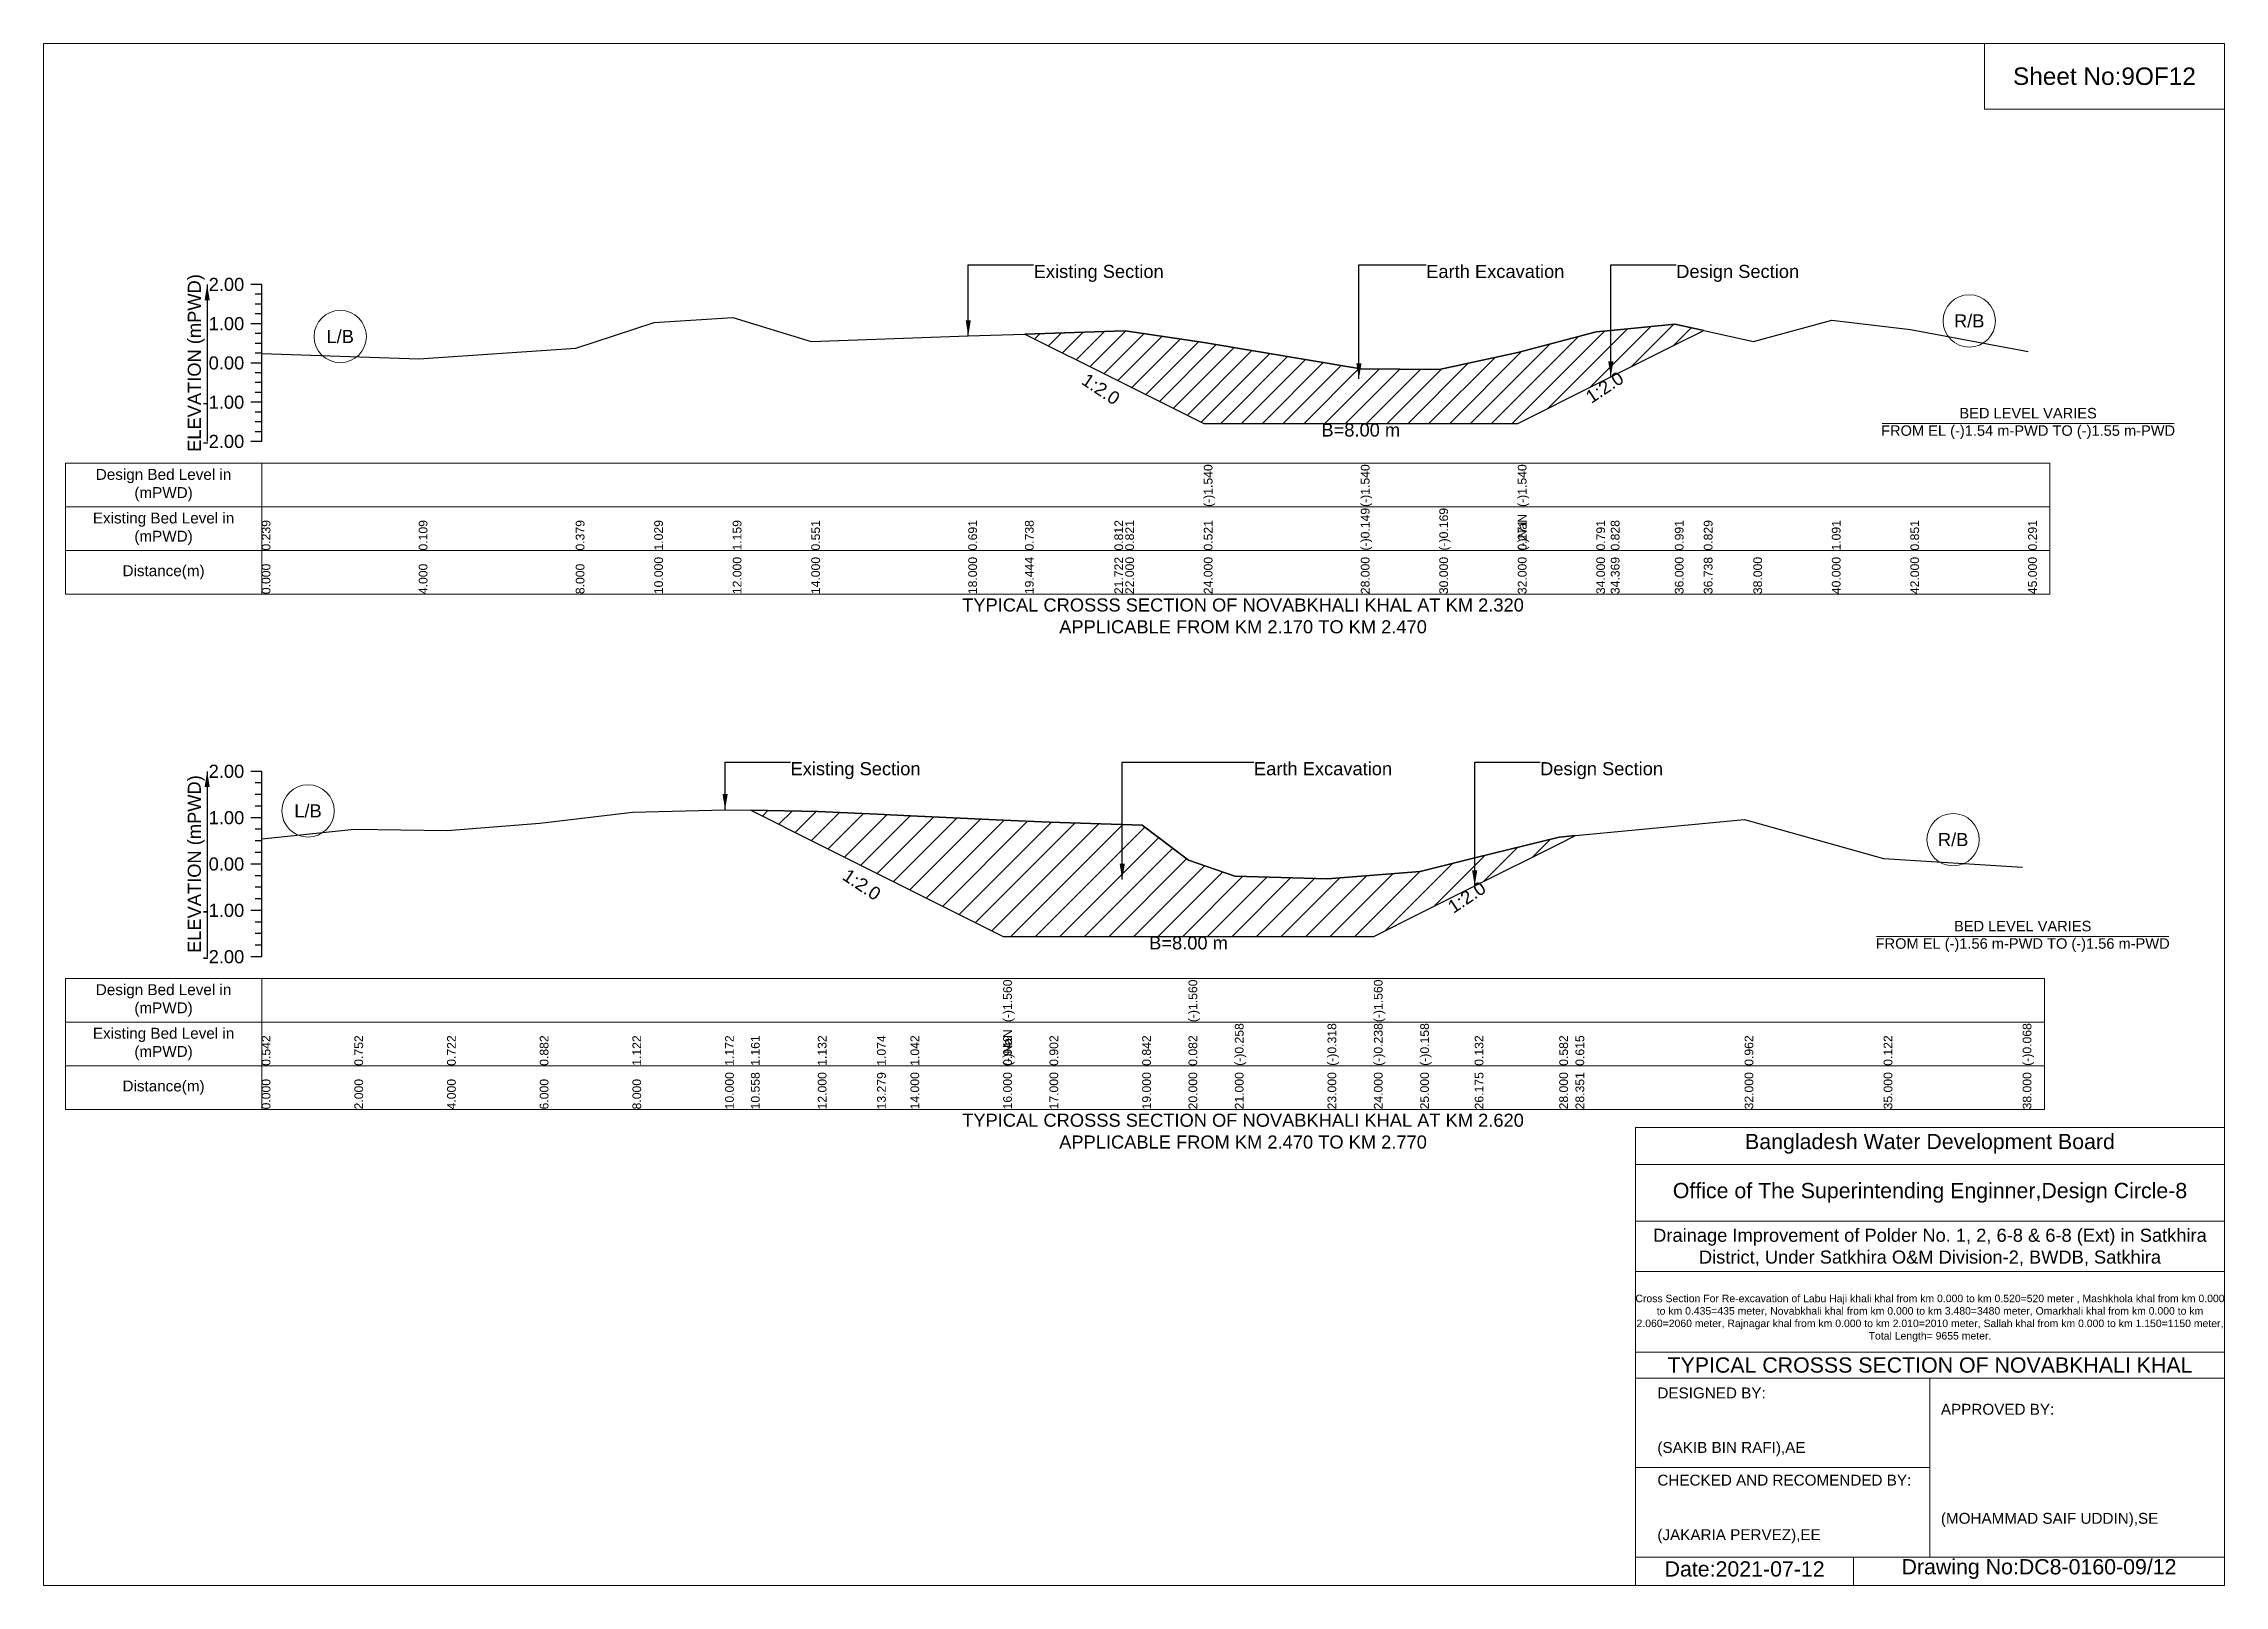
# Model space of a CAD drawing. Header units: inches. Extents: x 91000 to 648000, y -5656 to 141.
# Drawn here: x 330000 to 338000, y -5656 to 0 of the extents above; entities that cross this region are included whole.
import ezdxf

# ---------------------------------------------------------------- set-up
doc = ezdxf.new("R2010")
doc.units = ezdxf.units.IN
doc.header["$LTSCALE"] = 7
doc.header["$MEASUREMENT"] = 0
for name, color, linetype, lineweight in [('Cross section Data Border', 7, 'Continuous', 9), ('Cross Section Labels', 7, 'Continuous', 9), ('Existing_Bed_Level for Xsection', 7, 'Continuous', 25)]:
    doc.layers.add(name, color=color, linetype=linetype, lineweight=lineweight)
doc.styles.get("Standard").update_dxf_attribs({"font": 'arial.ttf'})
doc.dimstyles.get("Standard").update_dxf_attribs({"dimtxt": 0.18, "dimasz": 0.18, "dimexe": 0.18, "dimexo": 0.0625, "dimgap": 0.09, "dimtad": 0, "dimtih": 1, "dimtoh": 1, "dimdec": 4, "dimzin": 0, "dimdsep": 46, "dimtxsty": 'Standard', "dimcen": 0.09, "dimadec": 0, "dimazin": 0, "dimtfac": 1, "dimtdec": 4, "dimtofl": 0, "dimtmove": 0, "dimatfit": 3, "dimfxl": 1, "dimtolj": 1, "dimtzin": 0, "dimarcsym": 0})

msp = doc.modelspace()

# ---------------------------------------------------------------- texts
at = {"layer": 'Cross section Data Border', "char_height": 40, "width": 640, "attachment_point": 5}
for s, insert in [('Design Bed Level in (mPWD)', (330440, -1619.7)), ('Existing Bed Level in (mPWD)', (330440, -1779.7)), ('Distance(m)', (330440, -1939.7)), ('Design Bed Level in (mPWD)', (330440, -3509.9)), ('Existing Bed Level in (mPWD)', (330440, -3669.9)), ('Distance(m)', (330440, -3829.9))]:
    msp.add_mtext(s, dxfattribs=dict(at, insert=insert))
at = {"layer": 'Cross Section Labels'}
for s, insert, char_height, attachment_point in [('Sheet No:9OF12', (337560, -120), 64, 5), ('Existing Section', (333632, -811.7), 48, 1), ('Earth Excavation', (335072, -811.7), 48, 1), ('Design Section', (335989.1, -811.7), 48, 1), ('R/B', (337064, -1017.4), 48, 5), ('L/B', (331088, -1074.6), 48, 5), ('BED LEVEL VARIES ^JFROM EL (-)1.54 m-PWD TO (-)1.55 m-PWD', (337280, -1393.4), 38.4, 5), ('B=8.00 m', (334832, -1393.4), 48, 2), ('TYPICAL CROSSS SECTION OF NOVABKHALI KHAL AT KM 2.320^JAPPLICABLE FROM KM 2.170 TO KM 2.470', (334400, -2099.7), 48, 5), ('Existing Section', (332740, -2635.9), 48, 1), ('Earth Excavation', (334440, -2635.9), 48, 1), ('Design Section', (335489.8, -2635.9), 48, 1), ('L/B', (330970, -2814.9), 48, 5), ('R/B', (337005, -2920.3), 48, 5), ('B=8.00 m', (334200, -3275.1), 48, 2), ('BED LEVEL VARIES ^JFROM EL (-)1.56 m-PWD TO (-)1.56 m-PWD', (337260, -3275.1), 38.4, 5), ('TYPICAL CROSSS SECTION OF NOVABKHALI KHAL AT KM 2.620^JAPPLICABLE FROM KM 2.470 TO KM 2.770', (334400, -3989.9), 48, 5), ('Bangladesh Water Development Board', (336920, -4036), 56, 5), ('Office of The Superintending Enginner,Design Circle-8', (336920, -4216), 56, 5)]:
    msp.add_mtext(s, dxfattribs=dict(at, insert=insert, char_height=char_height, attachment_point=attachment_point))
at = {"layer": 'Cross Section Labels', "char_height": 48, "attachment_point": 2}
for insert, rotation in [((333892, -1247.4), 326.30993), ((335713.1, -1240.9), 33.69007), ((333015, -3065.1), 326.30993), ((335207.3, -3111.5), 33.69007)]:
    msp.add_mtext('1:2.0', dxfattribs=dict(at, insert=insert, rotation=rotation))
at = {"layer": 'Cross Section Labels'}
for s, insert, char_height, width, attachment_point in [('Drainage Improvement of Polder No. 1, 2, 6-8 & 6-8 (Ext) in Satkhira District, Under Satkhira O&M Division-2, BWDB, Satkhira', (336920, -4416), 48, 2240, 5), ('Cross Section For Re-excavation of Labu Haji khali khal from km 0.000 to km 0.520=520 meter , Mashkhola khal from km 0.000 to km 0.435=435 meter, Novabkhali khal from km 0.000 to km 3.480=3480 meter, Omarkhali khal from km 0.000 to km 2.060=2060 meter, Rajnagar khal from km 0.000 to km 2.010=2010 meter, Sallah khal from km 0.000 to km 1.150=1150 meter, Total Length= 9655 meter. ', (336920, -4676), 27.4148, 2160, 5), ('TYPICAL CROSSS SECTION OF NOVABKHALI KHAL', (336920, -4848), 56, 2240, 5), ('DESIGNED BY:^J^J^J(SAKIB BIN RAFI),AE', (335920, -5056), 40, 1120, 4), ('APPROVED BY:^J^J^J^J^J^J(MOHAMMAD SAIF UDDIN),SE', (336960, -5216), 40, 1120, 4), ('CHECKED AND RECOMENDED BY:^J^J^J(JAKARIA PERVEZ),EE', (335920, -5376), 40, 1120, 4), ('Date:2021-07-12', (336240, -5596), 56, 1120, 5), ('Drawing No:DC8-0160-09/12', (337320, -5596), 56, 1760, 5)]:
    msp.add_mtext(s, dxfattribs=dict(at, insert=insert, char_height=char_height, width=width, attachment_point=attachment_point))
at = {"layer": 'Existing_Bed_Level for Xsection', "rotation": 90}
for s, insert, char_height, attachment_point in [('ELEVATION (mPWD)', (330560, -1171.7), 48, 5), ('(-)1.540', (334256, -1699.7), 32, 1), ('(-)1.540', (334832, -1699.7), 32, 1), ('(-)1.540', (335408, -1699.7), 32, 1), ('0.239', (330800, -1859.7), 32, 1), ('0.109', (331376, -1859.7), 32, 1), ('0.379', (331952, -1859.7), 32, 1), ('1.029', (332240, -1859.7), 32, 1), ('1.159', (332528, -1859.7), 32, 1), ('0.551', (332816, -1859.7), 32, 1), ('0.551', (332816, -1859.7), 32, 1), ('0.691', (333392, -1859.7), 32, 1), ('0.738', (333600, -1859.7), 32, 1), ('0.812', (333928, -1859.7), 32, 1), ('0.821', (333968, -1859.7), 32, 1), ('0.521', (334256, -1859.7), 32, 1), ('0.521', (334256, -1859.7), 32, 1), ('0.521', (334256, -1859.7), 32, 1), ('(-)0.149', (334832, -1859.7), 32, 1), ('(-)0.149', (334832, -1859.7), 32, 1), ('(-)0.149', (334832, -1859.7), 32, 1), ('(-)0.169', (335120, -1859.7), 32, 1), ('(-)NaN', (335408, -1859.7), 32, 1), ('0.271', (335408, -1859.7), 32, 1), ('0.271', (335408, -1859.7), 32, 1), ('0.791', (335696, -1859.7), 32, 1), ('0.828', (335749.1, -1859.7), 32, 1), ('0.991', (335984, -1859.7), 32, 1), ('0.829', (336090.2, -1859.7), 32, 1), ('1.091', (336560, -1859.7), 32, 1), ('0.851', (336848, -1859.7), 32, 1), ('0.291', (337280, -1859.7), 32, 1), ('0.000', (330800, -2019.7), 32, 1), ('4.000', (331376, -2019.7), 32, 1), ('8.000', (331952, -2019.7), 32, 1), ('10.000', (332240, -2019.7), 32, 1), ('12.000', (332528, -2019.7), 32, 1), ('14.000', (332816, -2019.7), 32, 1), ('18.000', (333392, -2019.7), 32, 1), ('19.444', (333600, -2019.7), 32, 1), ('21.722', (333928, -2019.7), 32, 1), ('22.000', (333968, -2019.7), 32, 1), ('24.000', (334256, -2019.7), 32, 1), ('24.000', (334256, -2019.7), 32, 1), ('24.000', (334256, -2019.7), 32, 1), ('28.000', (334832, -2019.7), 32, 1), ('28.000', (334832, -2019.7), 32, 1), ('28.000', (334832, -2019.7), 32, 1), ('30.000', (335120, -2019.7), 32, 1), ('32.000', (335408, -2019.7), 32, 1), ('32.000', (335408, -2019.7), 32, 1), ('32.000', (335408, -2019.7), 32, 1), ('34.000', (335696, -2019.7), 32, 1), ('34.369', (335749.1, -2019.7), 32, 1), ('36.000', (335984, -2019.7), 32, 1), ('36.738', (336090.2, -2019.7), 32, 1), ('38.000', (336272, -2019.7), 32, 1), ('40.000', (336560, -2019.7), 32, 1), ('42.000', (336848, -2019.7), 32, 1), ('45.000', (337280, -2019.7), 32, 1), ('ELEVATION (mPWD)', (330560, -3009.9), 48, 5), ('(-)1.560', (333520, -3589.9), 32, 1), ('(-)1.560', (334200, -3589.9), 32, 1), ('(-)1.560', (334880, -3589.9), 32, 1), ('(-)0.258', (334370, -3749.9), 32, 1), ('(-)0.318', (334710, -3749.9), 32, 1), ('(-)0.238', (334880, -3749.9), 32, 1), ('(-)0.238', (334880, -3749.9), 32, 1), ('(-)0.158', (335050, -3749.9), 32, 1), ('(-)0.068', (337260, -3749.9), 32, 1), ('0.542', (330800, -3749.9), 32, 1), ('0.752', (331140, -3749.9), 32, 1), ('0.722', (331480, -3749.9), 32, 1), ('0.882', (331820, -3749.9), 32, 1), ('1.122', (332160, -3749.9), 32, 1), ('1.172', (332500, -3749.9), 32, 1), ('1.161', (332594.9, -3749.9), 32, 1), ('1.132', (332840, -3749.9), 32, 1), ('1.074', (333057.5, -3749.9), 32, 1), ('1.042', (333180, -3749.9), 32, 1), ('(-)NaN', (333520, -3749.9), 32, 1), ('(-)NaN', (333520, -3749.9), 32, 1), ('0.949', (333520, -3749.9), 32, 1), ('0.949', (333520, -3749.9), 32, 1), ('0.902', (333690, -3749.9), 32, 1), ('0.842', (334030, -3749.9), 32, 1), ('0.082', (334200, -3749.9), 32, 1), ('0.082', (334200, -3749.9), 32, 1), ('0.082', (334200, -3749.9), 32, 1), ('0.132', (335249.8, -3749.9), 32, 1), ('0.582', (335560, -3749.9), 32, 1), ('0.615', (335619.6, -3749.9), 32, 1), ('0.962', (336240, -3749.9), 32, 1), ('0.122', (336750, -3749.9), 32, 1), ('0.000', (330800, -3909.9), 32, 1), ('2.000', (331140, -3909.9), 32, 1), ('4.000', (331480, -3909.9), 32, 1), ('6.000', (331820, -3909.9), 32, 1), ('8.000', (332160, -3909.9), 32, 1), ('10.000', (332500, -3909.9), 32, 1), ('10.558', (332594.9, -3909.9), 32, 1), ('12.000', (332840, -3909.9), 32, 1), ('13.279', (333057.5, -3909.9), 32, 1), ('14.000', (333180, -3909.9), 32, 1), ('16.000', (333520, -3909.9), 32, 1), ('16.000', (333520, -3909.9), 32, 1), ('16.000', (333520, -3909.9), 32, 1), ('17.000', (333690, -3909.9), 32, 1), ('19.000', (334030, -3909.9), 32, 1), ('20.000', (334200, -3909.9), 32, 1), ('20.000', (334200, -3909.9), 32, 1), ('20.000', (334200, -3909.9), 32, 1), ('21.000', (334370, -3909.9), 32, 1), ('23.000', (334710, -3909.9), 32, 1), ('24.000', (334880, -3909.9), 32, 1), ('24.000', (334880, -3909.9), 32, 1), ('24.000', (334880, -3909.9), 32, 1), ('25.000', (335050, -3909.9), 32, 1), ('26.175', (335249.8, -3909.9), 32, 1), ('28.000', (335560, -3909.9), 32, 1), ('28.351', (335619.6, -3909.9), 32, 1), ('32.000', (336240, -3909.9), 32, 1), ('35.000', (336750, -3909.9), 32, 1), ('38.000', (337260, -3909.9), 32, 1)]:
    msp.add_mtext(s, dxfattribs=dict(at, insert=insert, char_height=char_height, attachment_point=attachment_point))
at = {"layer": 'Existing_Bed_Level for Xsection', "char_height": 48, "attachment_point": 6}
for s, insert in [('2.00', (330736, -883.7)), ('1.00', (330736, -1027.7)), ('0.00', (330736, -1171.7)), ('-1.00', (330736, -1315.7)), ('-2.00', (330736, -1459.7)), ('2.00', (330736, -2669.9)), ('1.00', (330736, -2839.9)), ('0.00', (330736, -3009.9)), ('-1.00', (330736, -3179.9)), ('-2.00', (330736, -3349.9))]:
    msp.add_mtext(s, dxfattribs=dict(at, insert=insert))

# ---------------------------------------------------------------- hatches: boundary and pattern name
at = {"layer": 'Existing_Bed_Level for Xsection'}
h = msp.add_hatch(dxfattribs=at)
h.set_pattern_fill('ANSI31', color=256, scale=432, style=0)
h.paths.add_polyline_path([(333600, -1065.4), (333928, -1229.4), (333968, -1249.4), (334256, -1393.4), (334832, -1393.4), (335120, -1393.4), (335408, -1393.4), (335696, -1249.4), (335749.1, -1222.9), (335984, -1105.4), (336090.2, -1052.3), (335984, -1029), (335749.1, -1052.5), (335696, -1057.8), (335408, -1132.6), (335120, -1196), (334832, -1193.1), (334256, -1096.6), (333968, -1053.4), (333928, -1054.7)])
h = msp.add_hatch(dxfattribs=at)
h.set_pattern_fill('ANSI31', color=256, scale=510, style=0)
h.paths.add_polyline_path([(332594.9, -2812.6), (332840, -2935.1), (333057.5, -3043.9), (333180, -3105.1), (333520, -3275.1), (333690, -3275.1), (334030, -3275.1), (334200, -3275.1), (334370, -3275.1), (334710, -3275.1), (334880, -3275.1), (335050, -3190.1), (335249.8, -3090.2), (335560, -2935.1), (335619.6, -2905.3), (335560, -2911), (335249.8, -2987.5), (335050, -3036.8), (334880, -3050.4), (334710, -3064), (334370, -3053.8), (334200, -2996), (334030, -2866.8), (333690, -2856.6), (333520, -2848.7), (333180, -2832.8), (333057.5, -2827.3), (332840, -2817.5)])

# ---------------------------------------------------------------- linework, layer by layer
at = {"layer": 'Cross section Data Border'}
for points in [[(330080, -1539.7), (337360, -1539.7), (337360, -2019.7), (330080, -2019.7)], [(330080, -3429.9), (337340, -3429.9), (337340, -3909.9), (330080, -3909.9)]]:
    msp.add_lwpolyline(points, close=True, dxfattribs=at)
for points in [[(330800, -1539.7), (330800, -2019.7)], [(330080, -1699.7), (337360, -1699.7)], [(330080, -1859.7), (337360, -1859.7)], [(330800, -3429.9), (330800, -3909.9)], [(330080, -3589.9), (337340, -3589.9)], [(330080, -3749.9), (337340, -3749.9)]]:
    msp.add_lwpolyline(points, dxfattribs=at)
at = {"layer": 'Cross Section Labels'}
for points in [[(330000, 0), (338000, 0), (338000, -5656), (330000, -5656)], [(337120, 0), (338000, 0), (338000, -240), (337120, -240)]]:
    msp.add_lwpolyline(points, close=True, dxfattribs=at)
for points in [[(336744.2, -1393.4), (337815.8, -1393.4)], [(336724.2, -3275.1), (337795.8, -3275.1)], [(335840, -5656), (335840, -3976), (338000, -3976)], [(335840, -4112), (338000, -4112)], [(335840, -4320), (338000, -4320)], [(335840, -4504), (338000, -4504)], [(335840, -4800), (338000, -4800)], [(335840, -4896), (338000, -4896)], [(336920, -4896), (336920, -5552)], [(335840, -5224), (336920, -5224)], [(335840, -5552), (338000, -5552)], [(336640, -5552), (336640, -5656)]]:
    msp.add_lwpolyline(points, dxfattribs=at)
for centre in [(337064, -1017.4), (331088, -1074.6), (330970, -2814.9), (337005, -2920.3)]:
    msp.add_circle(centre, 96, dxfattribs=at)
at = {"layer": 'Existing_Bed_Level for Xsection'}
for points in [[(330800, -883.7), (330760, -883.7)], [(330800, -919.7), (330776, -919.7)], [(330800, -955.7), (330776, -955.7)], [(330800, -1459.7), (330800, -1315.7), (330800, -1171.7), (330800, -1027.7), (330800, -883.7)], [(330800, -1027.7), (330760, -1027.7)], [(330800, -991.7), (330776, -991.7)], [(330800, -1137.2), (331376, -1156), (331952, -1117.1), (332240, -1023.5), (332528, -1004.8), (332816, -1092.3), (333392, -1072.2), (333600, -1065.4), (333928, -1054.7), (333968, -1053.4), (334256, -1096.6), (334256, -1096.6), (334832, -1193.1), (334832, -1193.1), (335120, -1196), (335408, -1132.6), (335408, -1132.6), (335696, -1057.8), (335749.1, -1052.5), (335984, -1029), (336090.2, -1052.3), (336272, -1092.3), (336560, -1014.6), (336848, -1049.1), (337280, -1129.8)], [(330800, -1063.7), (330776, -1063.7)], [(330800, -1099.7), (330776, -1099.7)], [(330800, -1171.7), (330760, -1171.7)], [(330800, -1135.7), (330776, -1135.7)], [(330800, -1207.7), (330776, -1207.7)], [(330800, -1243.7), (330776, -1243.7)], [(330800, -1279.7), (330776, -1279.7)], [(330800, -1315.7), (330760, -1315.7)], [(330800, -1351.7), (330776, -1351.7)], [(330800, -1387.7), (330776, -1387.7)], [(330800, -1423.7), (330776, -1423.7)], [(330800, -1459.7), (330760, -1459.7)], [(330800, -2669.9), (330760, -2669.9)], [(330800, -2712.4), (330776, -2712.4)], [(330800, -3349.9), (330800, -3179.9), (330800, -3009.9), (330800, -2839.9), (330800, -2669.9)], [(330800, -2754.9), (330776, -2754.9)], [(330800, -2797.4), (330776, -2797.4)], [(330800, -2839.9), (330760, -2839.9)], [(330800, -2917.8), (331140, -2882.1), (331480, -2887.2), (331820, -2860), (332160, -2819.2), (332500, -2810.7), (332594.9, -2812.6), (332840, -2817.5), (333057.5, -2827.3), (333180, -2832.8), (333520, -2848.7), (333520, -2848.7), (333690, -2856.6), (334030, -2866.8), (334200, -2996), (334200, -2996), (334370, -3053.8), (334710, -3064), (334880, -3050.4), (334880, -3050.4), (335050, -3036.8), (335249.8, -2987.5), (335560, -2911), (335619.6, -2905.3), (336240, -2846.4), (336750, -2989.2), (337260, -3021.5)], [(330800, -2882.4), (330776, -2882.4)], [(330800, -2924.9), (330776, -2924.9)], [(330800, -3009.9), (330760, -3009.9)], [(330800, -2967.4), (330776, -2967.4)], [(330800, -3052.4), (330776, -3052.4)], [(330800, -3094.9), (330776, -3094.9)], [(330800, -3179.9), (330760, -3179.9)], [(330800, -3137.4), (330776, -3137.4)], [(330800, -3222.4), (330776, -3222.4)], [(330800, -3264.9), (330776, -3264.9)], [(330800, -3349.9), (330760, -3349.9)], [(330800, -3307.4), (330776, -3307.4)]]:
    msp.add_lwpolyline(points, dxfattribs=at)
for points in [[(333600, -1065.4), (333928, -1229.4), (333968, -1249.4), (334256, -1393.4), (334256, -1393.4), (334832, -1393.4), (334832, -1393.4), (335120, -1393.4), (335408, -1393.4), (335408, -1393.4), (335696, -1249.4), (335749.1, -1222.9), (335984, -1105.4), (336090.2, -1052.3), (336090.2, -1052.3), (336090.2, -1052.3), (335984, -1029), (335749.1, -1052.5), (335696, -1057.8), (335408, -1132.6), (335408, -1132.6), (335120, -1196), (334832, -1193.1), (334832, -1193.1), (334256, -1096.6), (334256, -1096.6), (333968, -1053.4), (333928, -1054.7)], [(332594.9, -2812.6), (332594.9, -2812.6), (332840, -2935.1), (333057.5, -3043.9), (333180, -3105.1), (333520, -3275.1), (333520, -3275.1), (333690, -3275.1), (334030, -3275.1), (334200, -3275.1), (334200, -3275.1), (334370, -3275.1), (334710, -3275.1), (334880, -3275.1), (334880, -3275.1), (335050, -3190.1), (335249.8, -3090.2), (335560, -2935.1), (335619.6, -2905.3), (335619.6, -2905.3), (335619.6, -2905.3), (335560, -2911), (335249.8, -2987.5), (335050, -3036.8), (334880, -3050.4), (334880, -3050.4), (334710, -3064), (334370, -3053.8), (334200, -2996), (334200, -2996), (334030, -2866.8), (333690, -2856.6), (333520, -2848.7), (333520, -2848.7), (333180, -2832.8), (333057.5, -2827.3), (332840, -2817.5), (332594.9, -2812.6)]]:
    msp.add_lwpolyline(points, close=True, dxfattribs=at)

msp.set_redraw_order([(e.dxf.handle, doc.entitydb.next_handle()) for e in msp.query("TEXT MTEXT ATTDEF DIMENSION ARC_DIMENSION")])  # texts and dimensions are drawn at this point

# ---------------------------------------------------------------- leaders
at = {"layer": 'Cross Section Labels', "annotation_type": 0, "has_hookline": 1, "hookline_direction": 0}
for points, text_width in [([(333392, -1072.2), (333392, -811.7), (333631.9, -811.7)], 467.2), ([(334825.1, -1230.1), (334825.1, -811.7), (335071.9, -811.7)], 497), ([(335749.1, -1222.9), (335749.1, -811.7), (335989, -811.7)], 441.2), ([(332500, -2810.7), (332500, -2635.9), (332739.9, -2635.9)], 467.2), ([(333956.9, -3066.5), (333956.9, -2635.9), (334439.9, -2635.9)], 497), ([(335249.8, -3090.2), (335249.8, -2635.9), (335489.7, -2635.9)], 441.2)]:
    msp.add_leader(points, dimstyle='Standard', override={"dimasz": 57.6}, dxfattribs=dict(at, text_width=text_width))
at = {"layer": 'Existing_Bed_Level for Xsection'}
for points in [[(330600, -883.7), (330600, -1459.7)], [(330600, -2669.9), (330600, -3349.9)]]:
    msp.add_leader(points, dimstyle='Standard', override={"dimasz": 57.6}, dxfattribs=at)

doc.saveas('drawing.dxf')
